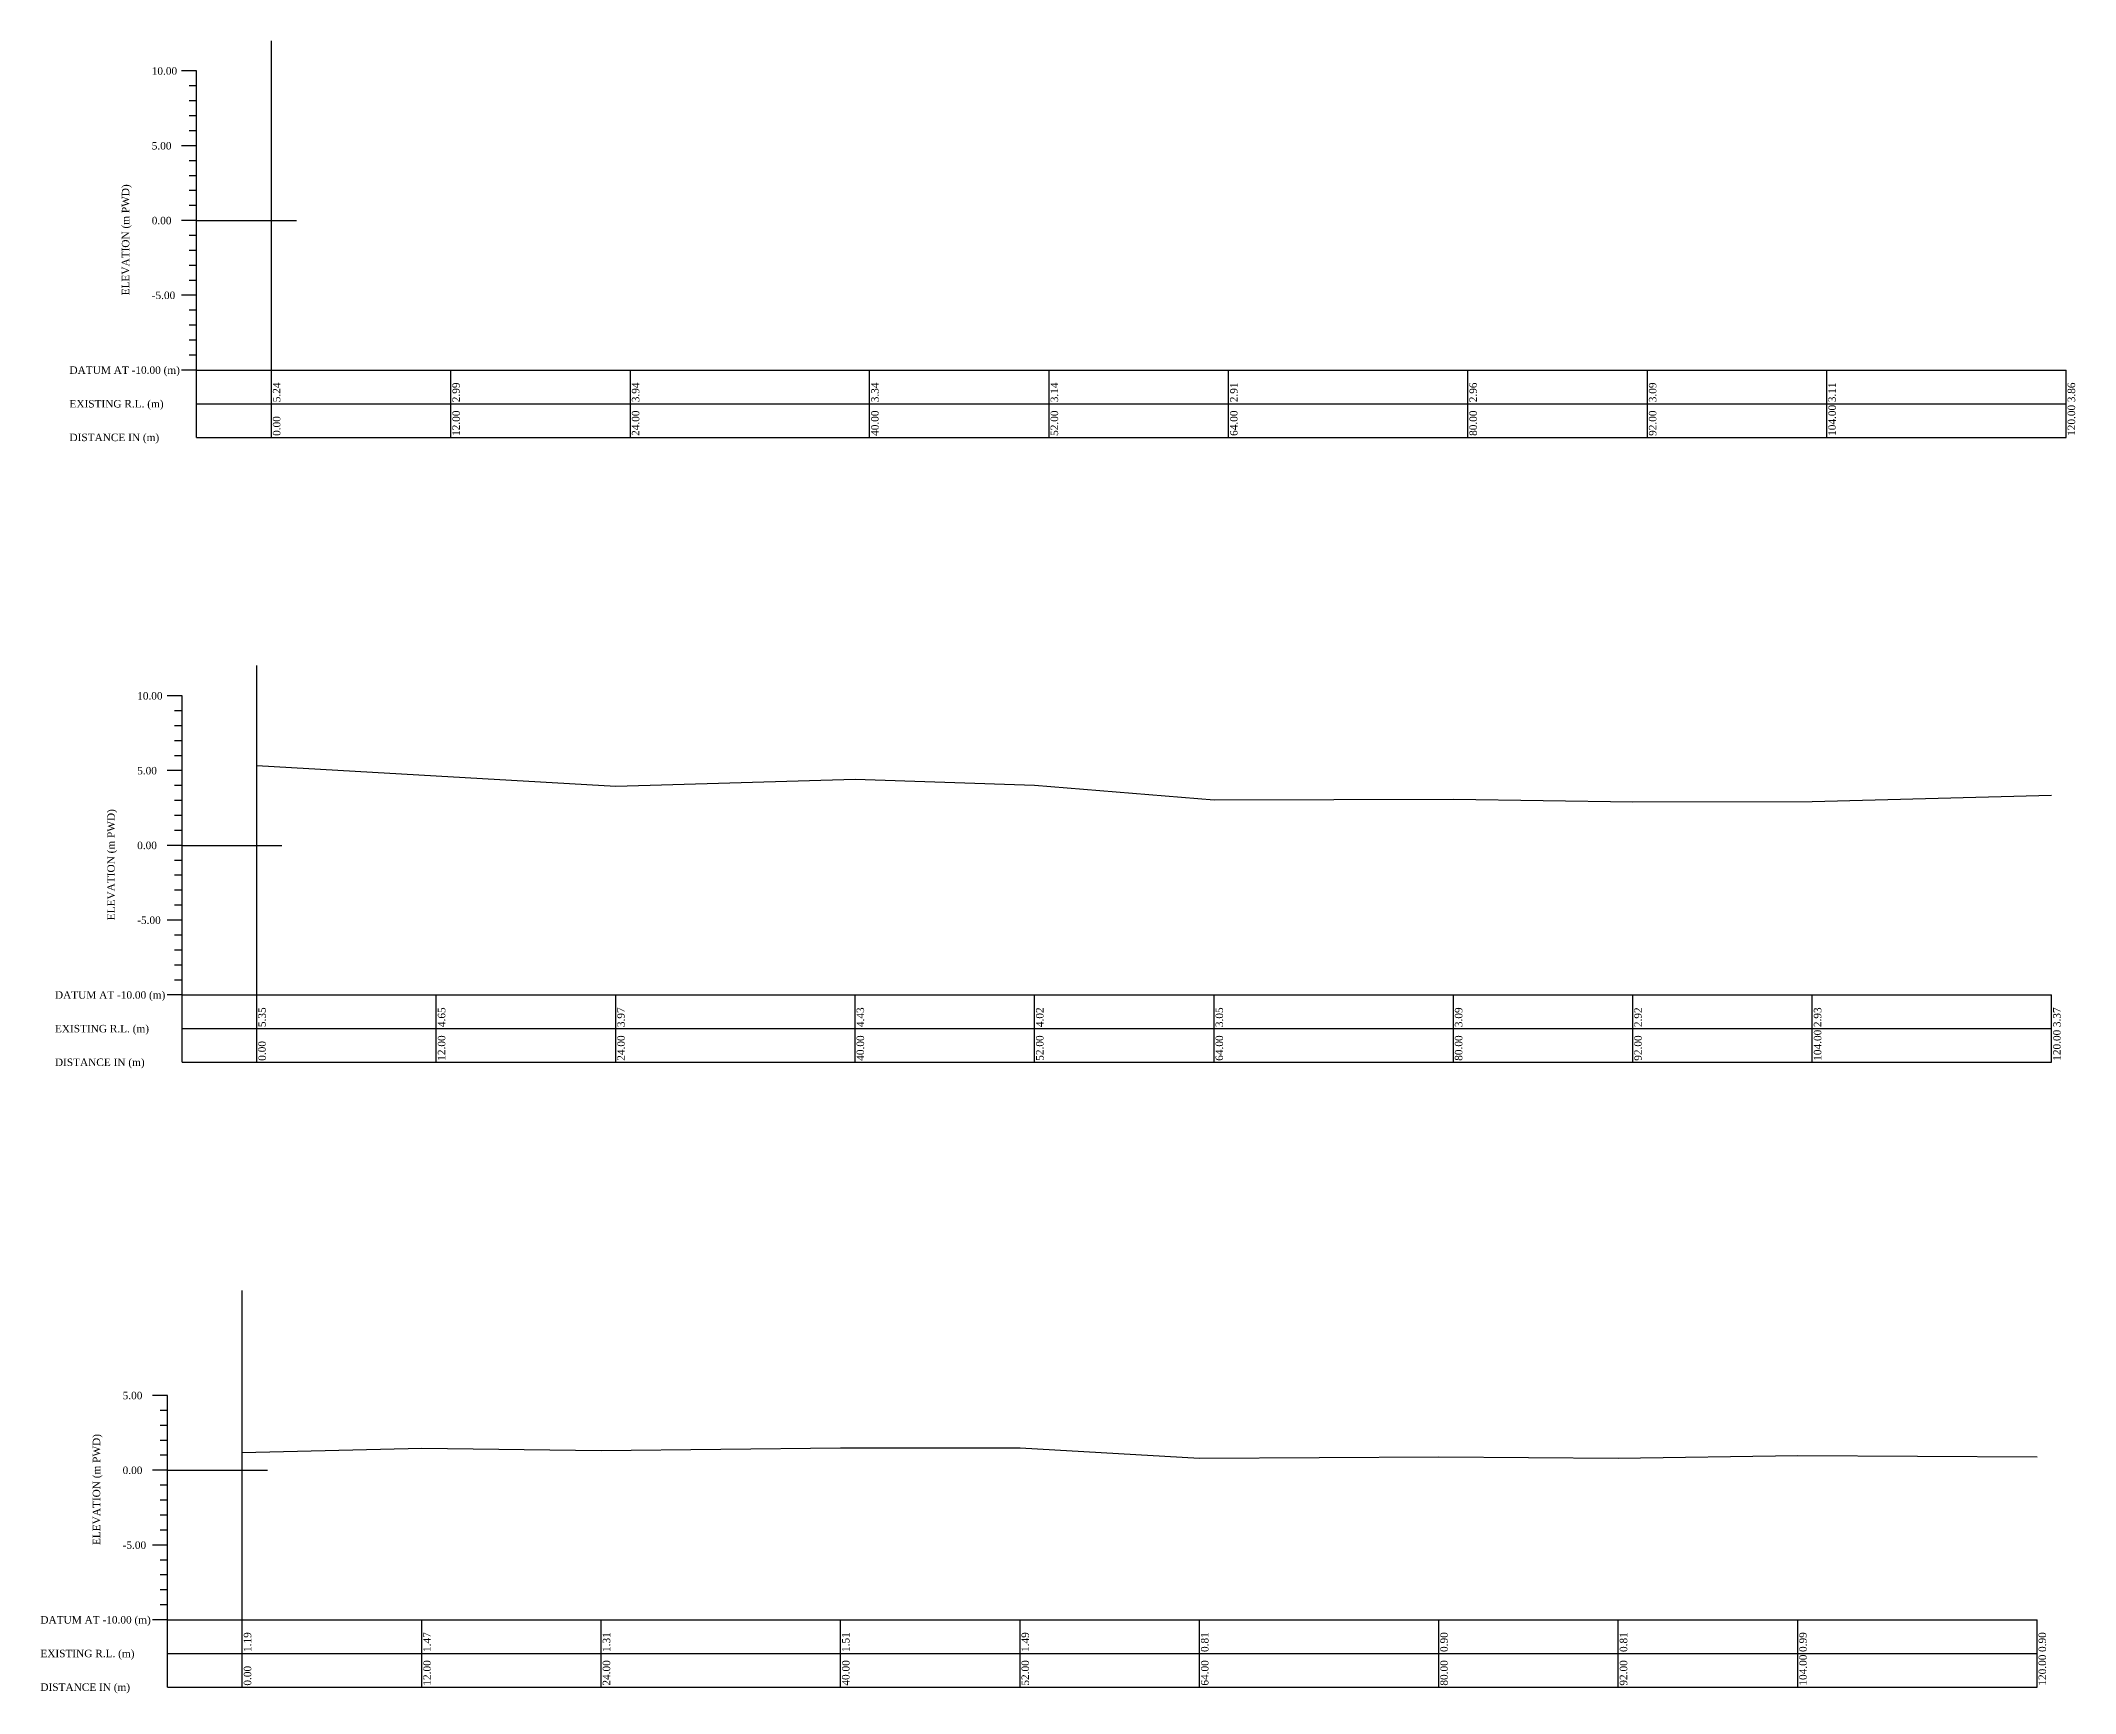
# Model space of a CAD drawing. Header units: metres. Extents: x -148477 to 168932, y -55673 to -2736.
# Drawn here: x -40199.6 to -40063.5, y -18876.7 to -18766.2 of the extents above; entities that cross this region are included whole.
import ezdxf

# ---------------------------------------------------------------- set-up
doc = ezdxf.new("R2010")
doc.units = ezdxf.units.M
doc.styles.add('liza', font='times.ttf', dxfattribs={"height": 2})

msp = doc.modelspace()

# ---------------------------------------------------------------- texts
at = {"linetype": 'Continuous', "lineweight": -3, "ltscale": 0.5, "char_height": 0.5, "attachment_point": 1, "style": 'liza'}
for s, insert, width in [('10.00', (-40192.1367, -18767.9309), 2), ('5.00', (-40192.1367, -18772.9309), 2), ('0.00', (-40192.1367, -18777.9309), 2), ('-5.00', (-40192.1367, -18782.9309), 2), ('DATUM AT -10.00 (m)', (-40197.6367, -18787.9309), 7.5), ('EXISTING R.L. (m)', (-40197.6367, -18790.1809), 7.5), ('DISTANCE IN (m)', (-40197.6367, -18792.4309), 7.5), ('10.00', (-40193.1097, -18809.7118), 2), ('5.00', (-40193.1097, -18814.7118), 2), ('0.00', (-40193.1097, -18819.7118), 2), ('-5.00', (-40193.1097, -18824.7118), 2), ('DATUM AT -10.00 (m)', (-40198.6097, -18829.7118), 7.5), ('EXISTING R.L. (m)', (-40198.6097, -18831.9618), 7.5), ('DISTANCE IN (m)', (-40198.6097, -18834.2118), 7.5), ('5.00', (-40194.0826, -18856.4928), 2), ('0.00', (-40194.0826, -18861.4928), 2), ('-5.00', (-40194.0826, -18866.4928), 2), ('DATUM AT -10.00 (m)', (-40199.5826, -18871.4928), 7.5), ('EXISTING R.L. (m)', (-40199.5826, -18873.7428), 7.5), ('DISTANCE IN (m)', (-40199.5826, -18875.9928), 7.5)]:
    msp.add_mtext(s, dxfattribs=dict(at, insert=insert, width=width))
at = {"linetype": 'Continuous', "lineweight": -3, "ltscale": 0.5, "char_height": 0.5, "attachment_point": 1, "rotation": 90, "style": 'liza'}
for s, insert, width in [('ELEVATION (m PWD)', (-40194.1367, -18783.1809), 10), ('5.24', (-40184.0367, -18790.3309), 2.15), ('2.99', (-40172.0367, -18790.3309), 2.15), ('3.94', (-40160.0367, -18790.3309), 2.15), ('3.34', (-40144.0367, -18790.3309), 2.15), ('3.14', (-40132.0367, -18790.3309), 2.15), ('2.91', (-40120.0367, -18790.3309), 2.15), ('2.96', (-40104.0367, -18790.3309), 2.15), ('3.09', (-40092.0367, -18790.3309), 2.15), ('3.11', (-40080.0367, -18790.3309), 2.15), ('3.86', (-40064.0367, -18790.3309), 2.15), ('0.00', (-40184.0367, -18792.5809), 2.15), ('12.00', (-40172.0367, -18792.5809), 2.15), ('24.00', (-40160.0367, -18792.5809), 2.15), ('40.00', (-40144.0367, -18792.5809), 2.15), ('52.00', (-40132.0367, -18792.5809), 2.15), ('64.00', (-40120.0367, -18792.5809), 2.15), ('80.00', (-40104.0367, -18792.5809), 2.15), ('92.00', (-40092.0367, -18792.5809), 2.15), ('104.00', (-40080.0367, -18792.5809), 2.15), ('120.00', (-40064.0367, -18792.5809), 2.15), ('ELEVATION (m PWD)', (-40195.1097, -18824.9618), 10), ('5.35', (-40185.0097, -18832.1118), 2.15), ('4.65', (-40173.0097, -18832.1118), 2.15), ('3.97', (-40161.0097, -18832.1118), 2.15), ('4.43', (-40145.0097, -18832.1118), 2.15), ('4.02', (-40133.0097, -18832.1118), 2.15), ('3.05', (-40121.0097, -18832.1118), 2.15), ('3.09', (-40105.0097, -18832.1118), 2.15), ('2.92', (-40093.0097, -18832.1118), 2.15), ('2.93', (-40081.0097, -18832.1118), 2.15), ('3.37', (-40065.0097, -18832.1118), 2.15), ('104.00', (-40081.0097, -18834.3618), 2.15), ('120.00', (-40065.0097, -18834.3618), 2.15), ('0.00', (-40185.0097, -18834.3618), 2.15), ('12.00', (-40173.0097, -18834.3618), 2.15), ('24.00', (-40161.0097, -18834.3618), 2.15), ('40.00', (-40145.0097, -18834.3618), 2.15), ('52.00', (-40133.0097, -18834.3618), 2.15), ('64.00', (-40121.0097, -18834.3618), 2.15), ('80.00', (-40105.0097, -18834.3618), 2.15), ('92.00', (-40093.0097, -18834.3618), 2.15), ('ELEVATION (m PWD)', (-40196.0826, -18866.7428), 10), ('1.19', (-40185.9826, -18873.8928), 2.15), ('1.47', (-40173.9826, -18873.8928), 2.15), ('1.31', (-40161.9826, -18873.8928), 2.15), ('1.51', (-40145.9826, -18873.8928), 2.15), ('1.49', (-40133.9826, -18873.8928), 2.15), ('0.81', (-40121.9826, -18873.8928), 2.15), ('0.90', (-40105.9826, -18873.8928), 2.15), ('0.81', (-40093.9826, -18873.8928), 2.15), ('0.99', (-40081.9826, -18873.8928), 2.15), ('0.90', (-40065.9826, -18873.8928), 2.15), ('12.00', (-40173.9826, -18876.1428), 2.15), ('24.00', (-40161.9826, -18876.1428), 2.15), ('40.00', (-40145.9826, -18876.1428), 2.15), ('52.00', (-40133.9826, -18876.1428), 2.15), ('64.00', (-40121.9826, -18876.1428), 2.15), ('80.00', (-40105.9826, -18876.1428), 2.15), ('92.00', (-40093.9826, -18876.1428), 2.15), ('104.00', (-40081.9826, -18876.1428), 2.15), ('120.00', (-40065.9826, -18876.1428), 2.15), ('0.00', (-40185.9826, -18876.1428), 2.15)]:
    msp.add_mtext(s, dxfattribs=dict(at, insert=insert, width=width))

# ---------------------------------------------------------------- linework, layer by layer
at = {"linetype": 'Continuous', "lineweight": -3, "ltscale": 0.5}
for p, q in [((-40184.1367, -18788.1809), (-40184.1367, -18766.1554)), ((-40189.1367, -18768.1809), (-40190.1367, -18768.1809)), ((-40189.1367, -18792.6809), (-40189.1367, -18768.1809)), ((-40189.1367, -18769.1809), (-40189.6367, -18769.1809)), ((-40189.1367, -18770.1809), (-40189.6367, -18770.1809)), ((-40189.1367, -18771.1809), (-40189.6367, -18771.1809)), ((-40189.1367, -18772.1809), (-40189.6367, -18772.1809)), ((-40189.1367, -18773.1809), (-40190.1367, -18773.1809)), ((-40189.1367, -18774.1809), (-40189.6367, -18774.1809)), ((-40189.1367, -18775.1809), (-40189.6367, -18775.1809)), ((-40189.1367, -18776.1809), (-40189.6367, -18776.1809)), ((-40189.1367, -18778.1809), (-40190.1367, -18778.1809)), ((-40189.1367, -18777.1809), (-40189.6367, -18777.1809)), ((-40189.1367, -18778.1809), (-40182.4582, -18778.1809)), ((-40189.1367, -18779.1809), (-40189.6367, -18779.1809)), ((-40189.1367, -18780.1809), (-40189.6367, -18780.1809)), ((-40189.1367, -18781.1809), (-40189.6367, -18781.1809)), ((-40189.1367, -18782.1809), (-40189.6367, -18782.1809)), ((-40189.1367, -18783.1809), (-40190.1367, -18783.1809)), ((-40189.1367, -18784.1809), (-40189.6367, -18784.1809)), ((-40189.1367, -18785.1809), (-40189.6367, -18785.1809)), ((-40189.1367, -18786.1809), (-40189.6367, -18786.1809)), ((-40189.1367, -18787.1809), (-40189.6367, -18787.1809)), ((-40189.1367, -18788.1809), (-40190.1367, -18788.1809)), ((-40189.1367, -18788.1809), (-40064.1367, -18788.1809)), ((-40184.1367, -18792.6809), (-40184.1367, -18788.1809)), ((-40172.1367, -18792.6809), (-40172.1367, -18788.1809)), ((-40160.1367, -18792.6809), (-40160.1367, -18788.1809)), ((-40144.1367, -18792.6809), (-40144.1367, -18788.1809)), ((-40132.1367, -18792.6809), (-40132.1367, -18788.1809)), ((-40120.1367, -18792.6809), (-40120.1367, -18788.1809)), ((-40104.1367, -18792.6809), (-40104.1367, -18788.1809)), ((-40092.1367, -18792.6809), (-40092.1367, -18788.1809)), ((-40080.1367, -18792.6809), (-40080.1367, -18788.1809)), ((-40064.1367, -18792.6809), (-40064.1367, -18788.1809)), ((-40189.1367, -18790.4309), (-40064.1367, -18790.4309)), ((-40189.1367, -18792.6809), (-40064.1367, -18792.6809)), ((-40185.1097, -18829.9618), (-40185.1097, -18807.9363)), ((-40190.1097, -18809.9618), (-40191.1097, -18809.9618)), ((-40190.1097, -18834.4618), (-40190.1097, -18809.9618)), ((-40190.1097, -18810.9618), (-40190.6097, -18810.9618)), ((-40190.1097, -18811.9618), (-40190.6097, -18811.9618)), ((-40190.1097, -18812.9618), (-40190.6097, -18812.9618)), ((-40190.1097, -18814.9618), (-40191.1097, -18814.9618)), ((-40190.1097, -18813.9618), (-40190.6097, -18813.9618)), ((-40190.1097, -18815.9618), (-40190.6097, -18815.9618)), ((-40190.1097, -18816.9618), (-40190.6097, -18816.9618)), ((-40190.1097, -18817.9618), (-40190.6097, -18817.9618)), ((-40190.1097, -18818.9618), (-40190.6097, -18818.9618)), ((-40190.1097, -18819.9618), (-40191.1097, -18819.9618)), ((-40190.1097, -18819.9618), (-40183.4312, -18819.9618)), ((-40190.1097, -18820.9618), (-40190.6097, -18820.9618)), ((-40190.1097, -18821.9618), (-40190.6097, -18821.9618)), ((-40190.1097, -18822.9618), (-40190.6097, -18822.9618)), ((-40190.1097, -18823.9618), (-40190.6097, -18823.9618)), ((-40190.1097, -18824.9618), (-40191.1097, -18824.9618)), ((-40190.1097, -18825.9618), (-40190.6097, -18825.9618)), ((-40190.1097, -18826.9618), (-40190.6097, -18826.9618)), ((-40190.1097, -18827.9618), (-40190.6097, -18827.9618)), ((-40190.1097, -18828.9618), (-40190.6097, -18828.9618)), ((-40190.1097, -18829.9618), (-40191.1097, -18829.9618)), ((-40190.1097, -18829.9618), (-40065.1097, -18829.9618)), ((-40185.1097, -18834.4618), (-40185.1097, -18829.9618)), ((-40173.1097, -18834.4618), (-40173.1097, -18829.9618)), ((-40161.1097, -18834.4618), (-40161.1097, -18829.9618)), ((-40145.1097, -18834.4618), (-40145.1097, -18829.9618)), ((-40133.1097, -18834.4618), (-40133.1097, -18829.9618)), ((-40121.1097, -18834.4618), (-40121.1097, -18829.9618)), ((-40105.1097, -18834.4618), (-40105.1097, -18829.9618)), ((-40093.1097, -18834.4618), (-40093.1097, -18829.9618)), ((-40081.1097, -18834.4618), (-40081.1097, -18829.9618)), ((-40065.1097, -18834.4618), (-40065.1097, -18829.9618)), ((-40190.1097, -18832.2118), (-40065.1097, -18832.2118)), ((-40190.1097, -18834.4618), (-40065.1097, -18834.4618)), ((-40186.0826, -18871.7428), (-40186.0826, -18849.7173)), ((-40191.0826, -18856.7428), (-40192.0826, -18856.7428)), ((-40191.0826, -18876.2428), (-40191.0826, -18856.7428)), ((-40191.0826, -18857.7428), (-40191.5826, -18857.7428)), ((-40191.0826, -18858.7428), (-40191.5826, -18858.7428)), ((-40191.0826, -18859.7428), (-40191.5826, -18859.7428)), ((-40191.0826, -18860.7428), (-40191.5826, -18860.7428)), ((-40191.0826, -18861.7428), (-40192.0826, -18861.7428)), ((-40191.0826, -18861.7428), (-40184.4041, -18861.7428)), ((-40191.0826, -18862.7428), (-40191.5826, -18862.7428)), ((-40191.0826, -18863.7428), (-40191.5826, -18863.7428)), ((-40191.0826, -18864.7428), (-40191.5826, -18864.7428)), ((-40191.0826, -18865.7428), (-40191.5826, -18865.7428)), ((-40191.0826, -18866.7428), (-40192.0826, -18866.7428)), ((-40191.0826, -18867.7428), (-40191.5826, -18867.7428)), ((-40191.0826, -18868.7428), (-40191.5826, -18868.7428)), ((-40191.0826, -18869.7428), (-40191.5826, -18869.7428)), ((-40191.0826, -18870.7428), (-40191.5826, -18870.7428)), ((-40191.0826, -18871.7428), (-40192.0826, -18871.7428)), ((-40191.0826, -18871.7428), (-40066.0826, -18871.7428)), ((-40186.0826, -18876.2428), (-40186.0826, -18871.7428)), ((-40174.0826, -18876.2428), (-40174.0826, -18871.7428)), ((-40162.0826, -18876.2428), (-40162.0826, -18871.7428)), ((-40146.0826, -18876.2428), (-40146.0826, -18871.7428)), ((-40134.0826, -18876.2428), (-40134.0826, -18871.7428)), ((-40122.0826, -18876.2428), (-40122.0826, -18871.7428)), ((-40106.0826, -18876.2428), (-40106.0826, -18871.7428)), ((-40094.0826, -18876.2428), (-40094.0826, -18871.7428)), ((-40082.0826, -18876.2428), (-40082.0826, -18871.7428)), ((-40066.0826, -18876.2428), (-40066.0826, -18871.7428)), ((-40191.0826, -18873.9928), (-40066.0826, -18873.9928)), ((-40191.0826, -18876.2428), (-40066.0826, -18876.2428))]:
    msp.add_line(p, q, dxfattribs=at)
at = {"color": 3, "linetype": 'Continuous', "lineweight": -3, "ltscale": 0.5}
msp.add_lwpolyline([(-40185.1097, -18814.6108), (-40173.1097, -18815.3108), (-40161.1097, -18815.9968), (-40145.1097, -18815.5358), (-40133.1097, -18815.9408), (-40121.1097, -18816.9098), (-40105.1097, -18816.8688), (-40093.1097, -18817.0408), (-40081.1097, -18817.0368), (-40065.1097, -18816.5958)], dxfattribs=at)
at = {"color": 2, "linetype": 'Continuous', "lineweight": -3, "ltscale": 0.5}
msp.add_lwpolyline([(-40186.0826, -18860.5508), (-40174.0826, -18860.2708), (-40162.0826, -18860.4308), (-40146.0826, -18860.2358), (-40134.0826, -18860.2508), (-40122.0826, -18860.9308), (-40106.0826, -18860.8408), (-40094.0826, -18860.9308), (-40082.0826, -18860.7478), (-40066.0826, -18860.8458)], dxfattribs=at)

msp.set_redraw_order([(e.dxf.handle, doc.entitydb.next_handle()) for e in msp.query("TEXT MTEXT ATTDEF DIMENSION ARC_DIMENSION")])  # texts and dimensions are drawn at this point

doc.saveas('drawing.dxf')
